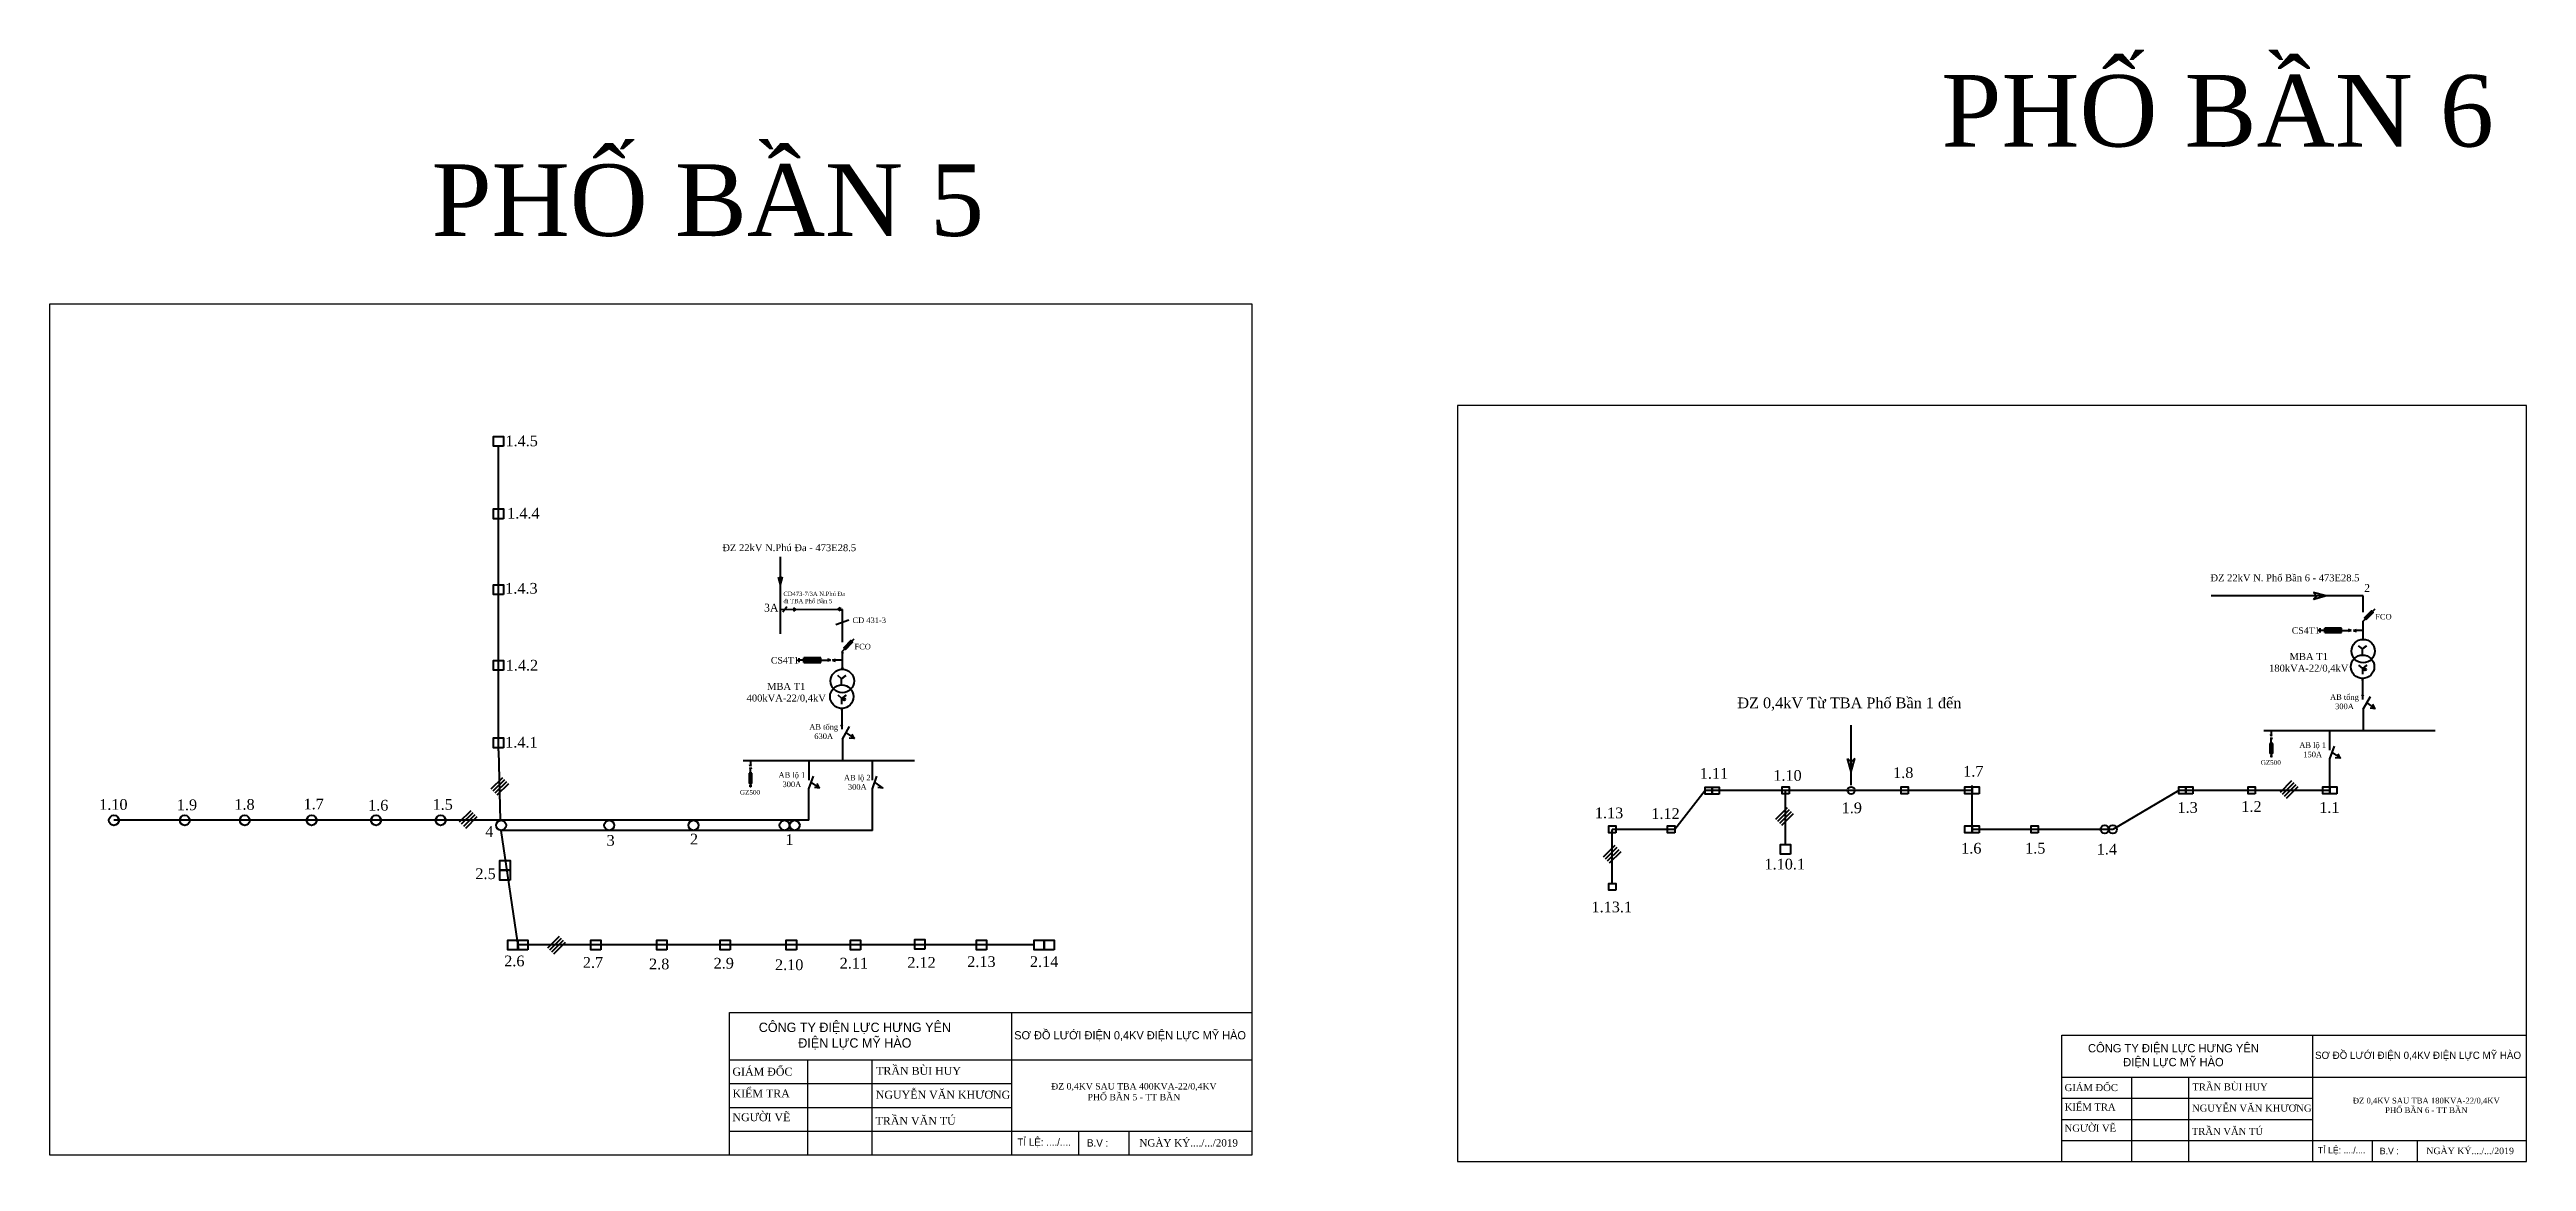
# Model space of a CAD drawing. Extents: x -2498 to 13808, y -1476 to 9052.
# Drawn here: x 3404 to 4097, y 3591 to 3902 of the extents above; entities that cross this region are included whole.
import ezdxf

# ---------------------------------------------------------------- set-up
doc = ezdxf.new("R2010")
doc.units = 0
doc.header["$LTSCALE"] = 0.08
doc.header["$MEASUREMENT"] = 0
doc.layers.get('0').update_dxf_attribs({"linetype": 'CONTINUOUS', "lineweight": 40})
doc.layers.add('Duong manh', color=8, linetype='CONTINUOUS')
doc.layers.add('khung', color=3, linetype='CONTINUOUS', lineweight=18)
doc.layers.add('NET DAM', color=6, linetype='CONTINUOUS', lineweight=25)
doc.styles.add('anh thong', font='times.ttf', dxfattribs={"height": 0.5})
doc.styles.get("Standard").update_dxf_attribs({"font": 'VHTEKN.TTF', "height": 2.5})

msp = doc.modelspace()

# ---------------------------------------------------------------- texts
at = {"color": 0, "linetype": 'Continuous', "lineweight": 30, "ltscale": 10}
for s, insert, char_height, width, attachment_point in [('{\\fTimes New Roman|b0|i0|c0|p18;PHỐ BẦN 6}', (3933.05, 3894.49), 20, 309.2831, 1), ('{\\fTimes New Roman|b0|i0|c0|p18;PHỐ BẦN 5}', (3511.04, 3869.53), 20, 309.2831, 1), ('\\pi24.51;{\\fTimes New Roman|b0|i0|c238|p18;Đ\\fTimes New Roman|b0|i0|c0|p18;Z 0,4KV SAU TBA 400KVA-22/0,4KV \\PPHỐ BẦN 5 - TT BẦN}', (3695.08, 3612.82), 1.8, 103.9325, 2), ('\\pi24.51;{\\fTimes New Roman|b0|i0|c238|p18;Đ\\fTimes New Roman|b0|i0|c0|p18;Z 0,4KV SAU TBA 180KVA-22/0,4KV \\PPHỐ BẦN 6 - TT BẦN}', (4056.34, 3608.72), 1.6, 92.3844, 2)]:
    msp.add_mtext(s, dxfattribs=dict(at, insert=insert, char_height=char_height, width=width, attachment_point=attachment_point))
at = {"style": 'anh thong'}
for s, insert, char_height, width, attachment_point in [('1.4.5', (3536.21, 3793.75), 3, 30.016, 2), ('1.4.4', (3536.69, 3773.55), 3, 30.016, 2), ('{\\fTimes New Roman|b0|i0|c238|p18;Đ}Z 22kV N.Phú Đa - 473E28.5', (3592.31, 3763.39), 1.95, 114.3187, 1), ('1.4.3', (3536.14, 3752.57), 3, 30.016, 2), ('{\\fTimes New Roman|b0|i0|c238|p18;Đ}Z 22kV N. Phố Bần 6 - 473E28.5', (4008.26, 3754.97), 1.95, 112.7871, 1), ('3A', (3603.96, 3746.75), 2.184, 27.7125, 1), ('CD473-7/3A N.Phú Đa\\Pđi TBA Phố Bần 5', (3609.38, 3750.11), 1.2, 27.7125, 1), ('2', (4051.22, 3752.25), 2.18, 27.7125, 1), ('CD 431-3', (3628.69, 3742.92), 1.56, 27.7125, 1), ('CS4T1', (4030.98, 3740.2), 1.82, 42.2069, 1), ('FCO', (4054.32, 3743.91), 1.56, 27.7125, 1), ('CS4T1', (3605.88, 3731.86), 1.82, 42.2069, 1), ('FCO', (3629.23, 3735.56), 1.56, 27.7125, 1), ('MBA T1\\P180kVA-22/0,4kV', (4035.73, 3732.98), 1.95, 84.1467, 2), ('1.4.2', (3536.28, 3731.07), 3, 30.016, 2), ('MBA T1\\P400kVA-22/0,4kV', (3610.16, 3724.63), 1.95, 84.1467, 2), ('ĐZ 0,4kV Từ TBA Phố Bần 1 đến', (3907.33, 3720.56), 3, 66.5685, 2), ('AB tổng\\P300A', (4045.72, 3721.46), 1.56, 39.0208, 2), ('AB tổng\\P630A', (3620.63, 3713.11), 1.56, 39.0208, 2), ('1.4.1', (3536.14, 3709.56), 3, 30.016, 2), ('AB lộ 1\\P150A', (4036.83, 3708.03), 1.56, 39.0208, 2), ('AB lộ 1\\P300A', (3611.74, 3699.68), 1.56, 39.0208, 2), ('AB lộ 2\\P300A', (3630.02, 3698.94), 1.56, 39.0208, 2), ('1.11', (3869.49, 3700.86), 3, 30.016, 2), ('1.10', (3890.03, 3700.28), 3, 30.016, 2), ('1.8', (3922.39, 3701.06), 3, 30.016, 2), ('1.7', (3941.98, 3701.44), 3, 30.016, 2), ('GZ500', (4022.31, 3703.06), 1.3, 42.2069, 1), ('1.10', (3422.09, 3692.17), 3, 30.016, 2), ('1.9', (3442.65, 3692.07), 3, 30.016, 2), ('1.8', (3458.73, 3692.18), 3, 30.016, 2), ('1.7', (3478.08, 3692.29), 3, 30.016, 2), ('1.6', (3496.12, 3691.96), 3, 30.016, 2), ('1.5', (3514.14, 3692.18), 3, 30.016, 2), ('GZ500', (3597.22, 3694.71), 1.3, 42.2069, 1), ('1.9', (3908.01, 3691.22), 3, 30.016, 2), ('1.3', (4001.88, 3691.33), 3, 30.016, 2), ('1.2', (4019.72, 3691.6), 3, 30.016, 2), ('1.1', (4041.5, 3691.32), 3, 30.016, 2), ('4', (3527.18, 3684.62), 3, 30.016, 2), ('1.13', (3840.16, 3689.81), 3, 30.016, 2), ('1.12', (3855.94, 3689.62), 3, 30.016, 2), ('3', (3561.09, 3682.15), 3, 30.016, 2), ('2', (3584.39, 3682.49), 3, 30.016, 2), ('1', (3611.06, 3682.36), 3, 30.016, 2), ('1.6', (3941.42, 3679.95), 3, 30.016, 2), ('1.5', (3959.28, 3679.95), 3, 30.016, 2), ('1.4', (3979.3, 3679.68), 3, 30.016, 2), ('2.5', (3526.11, 3672.82), 3, 30.016, 2), ('1.10.1', (3889.27, 3675.51), 3, 30.016, 2), ('1.13.1', (3840.92, 3663.53), 3, 30.016, 2), ('2.6', (3534.17, 3648.45), 3, 30.016, 2), ('2.7', (3556.15, 3648.03), 3, 30.016, 2), ('2.8', (3574.65, 3647.6), 3, 30.016, 2), ('2.9', (3592.7, 3647.81), 3, 30.016, 2), ('2.10', (3610.99, 3647.38), 3, 30.016, 2), ('2.11', (3629.06, 3647.83), 3, 30.016, 2), ('2.12', (3647.98, 3648.04), 3, 30.016, 2), ('2.13', (3664.72, 3648.26), 3, 30.016, 2), ('2.14', (3682.25, 3648.26), 3, 30.016, 2)]:
    msp.add_mtext(s, dxfattribs=dict(at, insert=insert, char_height=char_height, width=width, attachment_point=attachment_point))

# ---------------------------------------------------------------- blocks, each defined once
blk = doc.blocks.new('khung')
at = {"layer": 'khung', "color": 5, "lineweight": -3, "ltscale": 4}
for p, q in [((630143, 2296299), (632881, 2296299)), ((630143, 2295554), (630143, 2296299)), ((631620, 2296299), (631620, 2295554)), ((630143, 2296051), (631457, 2296051)), ((630143, 2296051), (632881, 2296051)), ((630552, 2296051), (630552, 2295554)), ((630889, 2296051), (630889, 2295554)), ((630143, 2295927), (631620, 2295927)), ((630143, 2295802), (631620, 2295802)), ((630143, 2295678), (631512, 2295678)), ((630143, 2295678), (632881, 2295678)), ((631973, 2295554), (631973, 2295678)), ((632238, 2295554), (632238, 2295678))]:
    blk.add_line(p, q, dxfattribs=at)
blk.add_lwpolyline([(632881, 2300009), (626581, 2300009), (626581, 2295554), (632881, 2295554), (632881, 2300009)], dxfattribs=at)
at = {"layer": 'Duong manh', "color": 0, "lineweight": -3, "ltscale": 4}
for s, insert, char_height, width, attachment_point in [('{\\f.VnAvantH|b0|i0|c0|p34;C¤NG TY §IÖN LùC H¦NG Y£N\\P®iÖn lùc mü hµo}', (630800, 2296175), 49.14, 1314.33, 5), ('{\\f.VnAvantH|b0|i0|c0|p34;s¬ ®å l\xadíi ®iÖn 0,4kv ®iÖn lùc mü hµo}', (632242, 2296175), 43.05, 1423.67, 5), ('{\\fTimes New Roman|b0|i0|c0|p18; GIÁM ĐỐC}', (630143, 2295989), 41.37, 409.06, 4), ('{\\fTimes New Roman|b0|i0|c0|p18; TRẦN BÙI HUY}', (630896, 2295993), 41.37, 536.86, 4), ('{\\f.VnAvantH|b0|i0|c0|p34; \\fTimes New Roman|b0|i0|c0|p18; KIỂM TRA}', (630128, 2295875), 41.37, 409.06, 4), ('{\\fTimes New Roman|b0|i0|c0|p18; NGUYỄN VĂN KHƯƠNG}', (630894, 2295868), 41.37, 717.25, 4), ('{\\fTimes New Roman|b0|i0|c0|p18; NGƯỜI VẼ}', (630143, 2295750), 41.37, 409.06, 4), ('{\\f.VnAvantH|b0|i0|c0|p34; \\fTimes New Roman|b0|i0|c0|p18;TRẦN VĂN TÚ}', (630893, 2295731), 41.37, 536.86, 4), ('{\\f.VnAvantH|b0|i0|c0|p34; tØ lÖ: ..../....}', (631637, 2295616), 38.48, 301.49, 4), ('{\\f.VnAvantH|b0|i0|c0|p34;b.v :}', (632072, 2295616), 38.48, 424.34, 5), ('{\\fTimes New Roman|b0|i0|c0|p18;NGÀY KÝ..../.../2019}', (632549, 2295616), 38.48, 820.67, 5)]:
    blk.add_mtext(s, dxfattribs=dict(at, insert=insert, char_height=char_height, width=width, attachment_point=attachment_point))

# ---------------------------------------------------------------- hatches: boundary and pattern name
at = {"lineweight": 30}
msp.add_hatch(color=256, dxfattribs=at).paths.add_polyline_path([(3907.91, 3695.6, 1), (3907.72, 3695.6, 1)])

# ---------------------------------------------------------------- linework, layer by layer
for p, q in [((3529.76, 3774.15), (3529.76, 3790.76)), ((3529.78, 3752.97), (3529.76, 3774.15)), ((3608.57, 3738.37), (3608.53, 3759.9)), ((3529.78, 3731.78), (3529.78, 3752.97)), ((3608.54, 3752.09), (3607.96, 3754.17)), ((3607.96, 3754.17), (3608.54, 3753.45)), ((3608.54, 3752.09), (3609.12, 3754.18)), ((3609.12, 3754.18), (3608.54, 3753.45)), ((3610.34, 3745.84), (3609.22, 3744.4)), ((3612.3, 3745.61), (3612.3, 3744.71)), ((3612.86, 3745.14), (3612.3, 3745.61)), ((3624.69, 3745.21), (3625.24, 3745.68)), ((3625.24, 3745.68), (3625.24, 3744.79)), ((4050.94, 3748.93), (4008.42, 3748.93)), ((4040.74, 3748.93), (4037.09, 3749.9)), ((4037.09, 3749.9), (4037.86, 3748.93)), ((4040.74, 3748.93), (4037.09, 3747.97)), ((4037.09, 3747.97), (4037.86, 3748.93)), ((4050.94, 3744.41), (4050.94, 3748.93)), ((3608.57, 3745.11), (3625.85, 3745.22)), ((3612.3, 3744.71), (3612.86, 3745.14)), ((3627.62, 3742.16), (3624.04, 3740.85)), ((3625.24, 3744.79), (3624.69, 3745.21)), ((3625.85, 3736.06), (3625.85, 3745.12)), ((4038.61, 3739.18), (4038.61, 3739.45)), ((4038.76, 3739), (4038.76, 3739.63)), ((4038.9, 3738.74), (4038.9, 3739.9)), ((4040.19, 3739.32), (4038.92, 3739.32)), ((4044.92, 3739.96), (4040.19, 3739.96)), ((4040.19, 3738.67), (4040.19, 3739.96)), ((4044.92, 3739.32), (4040.19, 3739.32)), ((4040.62, 3738.67), (4040.62, 3739.96)), ((4041.05, 3738.67), (4041.05, 3739.96)), ((4041.48, 3738.67), (4041.48, 3739.96)), ((4041.91, 3738.67), (4041.91, 3739.96)), ((4042.34, 3738.67), (4042.34, 3739.96)), ((4042.77, 3738.67), (4042.77, 3739.96)), ((4043.2, 3738.67), (4043.2, 3739.96)), ((4043.63, 3738.67), (4043.63, 3739.96)), ((4044.92, 3738.67), (4044.06, 3739.96)), ((4044.06, 3738.67), (4044.92, 3739.96)), ((4044.06, 3738.67), (4044.06, 3739.96)), ((4044.92, 3738.67), (4044.92, 3739.96)), ((4044.92, 3739.32), (4047.63, 3739.32)), ((4047.63, 3739.32), (4046.79, 3739.6)), ((4047.63, 3739.32), (4046.79, 3739.04)), ((4048.24, 3739.32), (4049.07, 3739.6)), ((4050.94, 3739.32), (4048.24, 3739.32)), ((4048.24, 3739.32), (4049.07, 3739.04)), ((4050.94, 3741.85), (4054.28, 3745.29)), ((4050.94, 3736.79), (4050.94, 3741.85)), ((3529.78, 3705.63), (3529.78, 3731.78)), ((3626.08, 3733.25), (3625.63, 3733.25)), ((3625.63, 3733.25), (3625.85, 3732.98)), ((3625.85, 3733.5), (3629.18, 3736.94)), ((3625.85, 3728.44), (3625.85, 3733.5)), ((3625.85, 3732.98), (3626.08, 3733.25)), ((4050.74, 3734.11), (4049.68, 3735.03)), ((4050.74, 3734.11), (4051.88, 3735.03)), ((4051.88, 3735.03), (4050.74, 3734.11)), ((4050.74, 3732.55), (4050.74, 3734.11)), ((3613.52, 3730.84), (3613.52, 3731.11)), ((3613.66, 3730.66), (3613.66, 3731.28)), ((3613.81, 3730.39), (3613.81, 3731.55)), ((3615.1, 3730.97), (3613.83, 3730.97)), ((3619.83, 3731.62), (3615.1, 3731.62)), ((3615.1, 3730.33), (3615.1, 3731.62)), ((3619.83, 3730.97), (3615.1, 3730.97)), ((3615.53, 3730.33), (3615.53, 3731.62)), ((3615.96, 3730.33), (3615.96, 3731.62)), ((3616.39, 3730.33), (3616.39, 3731.62)), ((3616.82, 3730.33), (3616.82, 3731.62)), ((3617.25, 3730.33), (3617.25, 3731.62)), ((3617.68, 3730.33), (3617.68, 3731.62)), ((3618.11, 3730.33), (3618.11, 3731.62)), ((3618.54, 3730.33), (3618.54, 3731.62)), ((3619.83, 3730.33), (3618.97, 3731.62)), ((3618.97, 3730.33), (3619.83, 3731.62)), ((3618.97, 3730.33), (3618.97, 3731.62)), ((3619.83, 3730.33), (3619.83, 3731.62)), ((3619.83, 3730.97), (3622.53, 3730.97)), ((3622.53, 3730.97), (3621.7, 3731.25)), ((3622.53, 3730.97), (3621.7, 3730.69)), ((3623.14, 3730.97), (3623.98, 3731.25)), ((3625.85, 3730.97), (3623.14, 3730.97)), ((3623.14, 3730.97), (3623.98, 3730.69)), ((3625.65, 3725.76), (3624.59, 3726.68)), ((3625.63, 3728.63), (3625.85, 3728.9)), ((3626.08, 3728.63), (3625.63, 3728.63)), ((3625.65, 3725.76), (3626.79, 3726.68)), ((3626.79, 3726.68), (3625.65, 3725.76)), ((3625.65, 3724.2), (3625.65, 3725.76)), ((3625.85, 3728.9), (3626.08, 3728.63)), ((4050.84, 3728.64), (4049.78, 3729.56)), ((4051.02, 3725.65), (4050.57, 3725.65)), ((4050.57, 3725.65), (4050.78, 3725.37)), ((4050.78, 3725.87), (4050.78, 3720.03)), ((4050.78, 3725.37), (4051.02, 3725.65)), ((4050.84, 3728.64), (4051.98, 3729.56)), ((4051.98, 3729.56), (4050.84, 3728.64)), ((4050.84, 3727.08), (4050.84, 3728.64)), ((3625.74, 3720.3), (3624.68, 3721.21)), ((3625.74, 3720.3), (3626.88, 3721.21)), ((3626.88, 3721.21), (3625.74, 3720.3)), ((3625.74, 3718.73), (3625.74, 3720.3)), ((4050.57, 3721.02), (4050.78, 3721.3)), ((4051.02, 3721.02), (4050.57, 3721.02)), ((4050.78, 3721.3), (4051.02, 3721.02)), ((4050.98, 3717.26), (4052.96, 3720.79)), ((4051.97, 3719.03), (4054.29, 3717.41)), ((4054.3, 3717.4), (4053.64, 3718.68)), ((3625.92, 3717.3), (3625.47, 3717.3)), ((3625.47, 3717.3), (3625.69, 3717.02)), ((3625.47, 3712.67), (3625.69, 3712.95)), ((3625.92, 3712.67), (3625.47, 3712.67)), ((3625.69, 3717.52), (3625.69, 3711.69)), ((3625.69, 3717.02), (3625.92, 3717.3)), ((3625.69, 3712.95), (3625.92, 3712.67)), ((3625.88, 3708.92), (3627.87, 3712.45)), ((3907.82, 3696.03), (3907.82, 3712.8)), ((4023.21, 3711.34), (4071.09, 3711.34)), ((4025.27, 3711.34), (4025.27, 3709.71)), ((4041.67, 3705.81), (4041.67, 3711.34)), ((4050.98, 3717.26), (4050.98, 3711.43)), ((4054.31, 3717.41), (4052.88, 3717.58)), ((3530.34, 3686.24), (3529.79, 3705.63)), ((3625.88, 3708.92), (3625.88, 3703.08)), ((3626.87, 3710.68), (3629.2, 3709.07)), ((3629.22, 3709.06), (3627.78, 3709.23)), ((3629.21, 3709.05), (3628.55, 3710.34)), ((4024.89, 3707.73), (4024.89, 3704.89)), ((4025.66, 3707.73), (4024.89, 3707.21)), ((4025.66, 3707.21), (4024.89, 3707.73)), ((4025.66, 3707.73), (4024.89, 3707.73)), ((4025.66, 3707.21), (4024.89, 3707.21)), ((4025.66, 3706.95), (4024.89, 3706.95)), ((4025.66, 3706.69), (4024.89, 3706.69)), ((4025.66, 3706.44), (4024.89, 3706.44)), ((4025.66, 3706.18), (4024.89, 3706.18)), ((4025.66, 3705.92), (4024.89, 3705.92)), ((4025.66, 3705.66), (4024.89, 3705.66)), ((4025.66, 3705.4), (4024.89, 3705.4)), ((4025.66, 3705.15), (4024.89, 3705.15)), ((4025.66, 3704.89), (4024.89, 3704.89)), ((4025.62, 3704.11), (4024.93, 3704.11)), ((4025.27, 3709.71), (4025.11, 3710.22)), ((4025.27, 3709.35), (4025.11, 3708.85)), ((4025.27, 3709.71), (4025.44, 3710.22)), ((4025.27, 3707.73), (4025.27, 3709.35)), ((4025.27, 3709.35), (4025.44, 3708.85)), ((4025.27, 3707.73), (4025.27, 3704.89)), ((4025.27, 3704.89), (4025.27, 3704.12)), ((4042.25, 3705.18), (4044.58, 3703.56)), ((4044.59, 3703.54), (4043.93, 3704.83)), ((3530.85, 3698.15), (3527.61, 3694.91)), ((3531.41, 3697.58), (3528.17, 3694.35)), ((3598.12, 3702.99), (3646, 3702.99)), ((3599.79, 3699.38), (3599.79, 3696.54)), ((3600.57, 3699.38), (3599.79, 3698.86)), ((3600.57, 3698.86), (3599.79, 3699.38)), ((3600.57, 3699.38), (3599.79, 3699.38)), ((3600.57, 3698.86), (3599.79, 3698.86)), ((3600.57, 3698.61), (3599.79, 3698.61)), ((3600.57, 3698.35), (3599.79, 3698.35)), ((3600.57, 3698.09), (3599.79, 3698.09)), ((3600.57, 3697.83), (3599.79, 3697.83)), ((3600.57, 3697.57), (3599.79, 3697.57)), ((3600.57, 3697.32), (3599.79, 3697.32)), ((3600.18, 3701.37), (3600.01, 3701.87)), ((3600.18, 3701), (3600.01, 3700.5)), ((3600.18, 3702.99), (3600.18, 3701.37)), ((3600.18, 3701.37), (3600.35, 3701.87)), ((3600.18, 3699.38), (3600.18, 3701)), ((3600.18, 3701), (3600.35, 3700.5)), ((3600.18, 3699.38), (3600.18, 3696.54)), ((3616.57, 3697.46), (3616.57, 3702.99)), ((3634.31, 3697.46), (3634.3, 3702.99)), ((3907.82, 3699.91), (3906.8, 3703.53)), ((3906.8, 3703.53), (3907.82, 3702.58)), ((3907.82, 3699.91), (3908.83, 3703.53)), ((3908.83, 3703.53), (3907.82, 3702.58)), ((4025.46, 3704.03), (4025.09, 3704.03)), ((4025.35, 3703.94), (4025.19, 3703.94)), ((4030.96, 3697.27), (4027.72, 3694.03)), ((4041.61, 3694.59), (4041.61, 3703.41)), ((4044.6, 3703.56), (4043.16, 3703.73)), ((3531.98, 3697.02), (3528.74, 3693.78)), ((3532.54, 3696.45), (3529.3, 3693.22)), ((3600.57, 3697.06), (3599.79, 3697.06)), ((3600.57, 3696.8), (3599.79, 3696.8)), ((3600.57, 3696.54), (3599.79, 3696.54)), ((3600.53, 3695.77), (3599.83, 3695.77)), ((3600.37, 3695.68), (3599.99, 3695.68)), ((3600.26, 3695.59), (3600.1, 3695.59)), ((3600.18, 3696.54), (3600.18, 3695.78)), ((3616.52, 3686.24), (3616.52, 3695.06)), ((3617.16, 3696.83), (3619.48, 3695.21)), ((3619.5, 3695.21), (3618.07, 3695.38)), ((3619.49, 3695.2), (3618.83, 3696.48)), ((3634.25, 3683.43), (3634.25, 3695.06)), ((3634.89, 3696.83), (3637.21, 3695.21)), ((3637.23, 3695.21), (3635.8, 3695.38)), ((3867.04, 3694.59), (3858.5, 3683.7)), ((3941.61, 3694.59), (3867.04, 3694.59)), ((3889.52, 3679.51), (3889.52, 3694.59)), ((3941.61, 3683.7), (3941.61, 3695.96)), ((3999.44, 3694.59), (3980.98, 3683.7)), ((4041.61, 3694.59), (3999.44, 3694.59)), ((4031.52, 3696.7), (4028.29, 3693.47)), ((4032.09, 3696.14), (4028.85, 3692.9)), ((4032.66, 3695.57), (4029.42, 3692.33)), ((3461.57, 3686.24), (3422.25, 3686.24)), ((3479.7, 3686.24), (3461.57, 3686.24)), ((3493.13, 3686.24), (3479.7, 3686.24)), ((3530.34, 3686.24), (3493.13, 3686.24)), ((3522.01, 3688.92), (3518.78, 3685.69)), ((3522.58, 3688.36), (3519.34, 3685.12)), ((3523.14, 3687.79), (3519.91, 3684.55)), ((3523.71, 3687.23), (3520.47, 3683.99)), ((3616.52, 3686.24), (3530.34, 3686.24)), ((3634.25, 3683.43), (3530.37, 3683.43)), ((3530.37, 3683.43), (3535.32, 3650.05)), ((3858.5, 3683.7), (3841.03, 3683.7)), ((3841.03, 3668.63), (3841.03, 3683.7)), ((3889.94, 3689.73), (3886.7, 3686.49)), ((3890.5, 3689.16), (3887.27, 3685.93)), ((3891.07, 3688.6), (3887.83, 3685.36)), ((3891.64, 3688.03), (3888.4, 3684.79)), ((3980.98, 3683.7), (3941.61, 3683.7)), ((3841.77, 3679.16), (3838.53, 3675.93)), ((3842.33, 3678.6), (3839.09, 3675.36)), ((3842.9, 3678.03), (3839.66, 3674.8)), ((3843.46, 3677.47), (3840.23, 3674.23)), ((3679.44, 3651.42), (3535.11, 3651.42)), ((3546.67, 3653.75), (3543.43, 3650.52)), ((3547.23, 3653.19), (3543.99, 3649.95)), ((3547.8, 3652.62), (3544.56, 3649.39)), ((3548.36, 3652.06), (3545.13, 3648.82))]:
    msp.add_line(p, q)
at = {"ltscale": 8}
for p, q in [((4040.19, 3738.67), (4044.92, 3738.67)), ((3615.1, 3730.33), (3619.83, 3730.33)), ((4025.66, 3704.89), (4025.66, 3707.73)), ((4041.61, 3703.41), (4042.89, 3706.94)), ((3600.57, 3696.54), (3600.57, 3699.38)), ((3616.52, 3695.06), (3617.8, 3698.6)), ((3634.25, 3695.06), (3635.53, 3698.6))]:
    msp.add_line(p, q, dxfattribs=at)
for points in [[(3531.16, 3790.76), (3528.35, 3790.76), (3528.35, 3793.51), (3531.16, 3793.51)], [(3531.17, 3770.51), (3528.36, 3770.51), (3528.36, 3773.25), (3531.17, 3773.25)], [(3531.17, 3749.32), (3528.36, 3749.32), (3528.36, 3752.07), (3531.17, 3752.07)], [(4051.82, 3742.32), (4053.76, 3744.34), (4053.3, 3744.78), (4051.36, 3742.77)], [(3626.73, 3733.98), (3628.67, 3736), (3628.21, 3736.44), (3626.27, 3734.42)], [(3531.17, 3728.17), (3528.36, 3728.17), (3528.36, 3730.92), (3531.17, 3730.92)], [(3531.18, 3706.51), (3528.37, 3706.51), (3528.37, 3709.25), (3531.18, 3709.25)], [(3868.98, 3693.59), (3867.02, 3693.59), (3867.02, 3695.51), (3868.98, 3695.51)], [(3870.95, 3693.59), (3868.98, 3693.59), (3868.98, 3695.51), (3870.95, 3695.51)], [(3890.5, 3693.62), (3888.53, 3693.62), (3888.53, 3695.55), (3890.5, 3695.55)], [(3923.73, 3693.62), (3921.77, 3693.62), (3921.77, 3695.55), (3923.73, 3695.55)], [(3941.61, 3693.62), (3939.64, 3693.62), (3939.64, 3695.55), (3941.61, 3695.55)], [(3943.58, 3693.62), (3941.61, 3693.62), (3941.61, 3695.55), (3943.58, 3695.55)], [(4001.41, 3693.62), (3999.44, 3693.62), (3999.44, 3695.55), (4001.41, 3695.55)], [(4003.38, 3693.62), (4001.41, 3693.62), (4001.41, 3695.55), (4003.38, 3695.55)], [(4020.73, 3693.62), (4018.76, 3693.62), (4018.76, 3695.55), (4020.73, 3695.55)], [(4041.61, 3693.62), (4039.65, 3693.62), (4039.65, 3695.55), (4041.61, 3695.55)], [(4043.58, 3693.62), (4041.61, 3693.62), (4041.61, 3695.55), (4043.58, 3695.55)], [(3842.01, 3682.74), (3840.05, 3682.74), (3840.05, 3684.67), (3842.01, 3684.67)], [(3858.5, 3682.74), (3856.53, 3682.74), (3856.53, 3684.67), (3858.5, 3684.67)], [(3941.61, 3682.74), (3939.64, 3682.74), (3939.64, 3684.67), (3941.61, 3684.67)], [(3943.58, 3682.74), (3941.61, 3682.74), (3941.61, 3684.67), (3943.58, 3684.67)], [(3960.09, 3682.74), (3958.13, 3682.74), (3958.13, 3684.67), (3960.09, 3684.67)], [(3890.92, 3676.76), (3888.11, 3676.76), (3888.11, 3679.51), (3890.92, 3679.51)], [(3532.96, 3672.27), (3530.15, 3672.27), (3530.15, 3675.01), (3532.96, 3675.01)], [(3532.96, 3669.52), (3530.15, 3669.52), (3530.15, 3672.27), (3532.96, 3672.27)], [(3842.01, 3666.7), (3840.05, 3666.7), (3840.05, 3668.63), (3842.01, 3668.63)], [(3535.11, 3650.05), (3532.3, 3650.05), (3532.3, 3652.8), (3535.11, 3652.8)], [(3537.92, 3650.05), (3535.11, 3650.05), (3535.11, 3652.8), (3537.92, 3652.8)], [(3558.31, 3650.05), (3555.5, 3650.05), (3555.5, 3652.8), (3558.31, 3652.8)], [(3576.79, 3650.05), (3573.98, 3650.05), (3573.98, 3652.8), (3576.79, 3652.8)], [(3594.5, 3650.05), (3591.69, 3650.05), (3591.69, 3652.8), (3594.5, 3652.8)], [(3613, 3650.05), (3610.18, 3650.05), (3610.18, 3652.8), (3613, 3652.8)], [(3630.92, 3650.05), (3628.11, 3650.05), (3628.11, 3652.8), (3630.92, 3652.8)], [(3648.94, 3650.22), (3646.13, 3650.22), (3646.13, 3652.96), (3648.94, 3652.96)], [(3666.13, 3650.05), (3663.31, 3650.05), (3663.31, 3652.8), (3666.13, 3652.8)], [(3682.25, 3650.05), (3679.44, 3650.05), (3679.44, 3652.8), (3682.25, 3652.8)], [(3685.07, 3650.05), (3682.25, 3650.05), (3682.25, 3652.8), (3685.07, 3652.8)]]:
    msp.add_lwpolyline(points, close=True)
for centre, radius in [((4050.78, 3729.14), 3.27), ((4050.94, 3733.52), 3.27), ((3625.85, 3725.17), 3.27), ((4051.44, 3728.38), 0.313), ((3625.69, 3720.79), 3.27), ((3626.35, 3720.03), 0.313), ((3907.82, 3694.59), 1.01), ((3422.25, 3686.24), 1.41), ((3442.04, 3686.24), 1.41), ((3458.81, 3686.24), 1.41), ((3477.51, 3686.24), 1.41), ((3495.5, 3686.24), 1.41), ((3513.57, 3686.24), 1.41), ((3530.45, 3684.84), 1.41), ((3560.69, 3684.84), 1.41), ((3584.26, 3684.84), 1.41), ((3609.7, 3684.84), 1.41), ((3612.52, 3684.84), 1.41), ((3978.7, 3683.7), 1.14), ((3980.98, 3683.7), 1.14)]:
    msp.add_circle(centre, radius)
at = {"lineweight": 30}
msp.add_circle((3907.82, 3695.6), 0.0941, dxfattribs=at)

# ---------------------------------------------------------------- block references
at = {"layer": 'NET DAM', "color": 7}
for p, xscale, yscale, zscale in [((-30023.08, -118872.26), 0.05334880319981039, 0.05334880319981039, 0.05334880319981039), ((-25915.36, -105266.91), 0.04742115839985672, 0.04742115839985672, 0.04742115839985672)]:
    msp.add_blockref('khung', p, dxfattribs=dict(at, xscale=xscale, yscale=yscale, zscale=zscale))

msp.set_redraw_order([(e.dxf.handle, doc.entitydb.next_handle()) for e in msp.query("TEXT MTEXT ATTDEF DIMENSION ARC_DIMENSION")])  # texts and dimensions are drawn at this point

doc.saveas('drawing.dxf')
